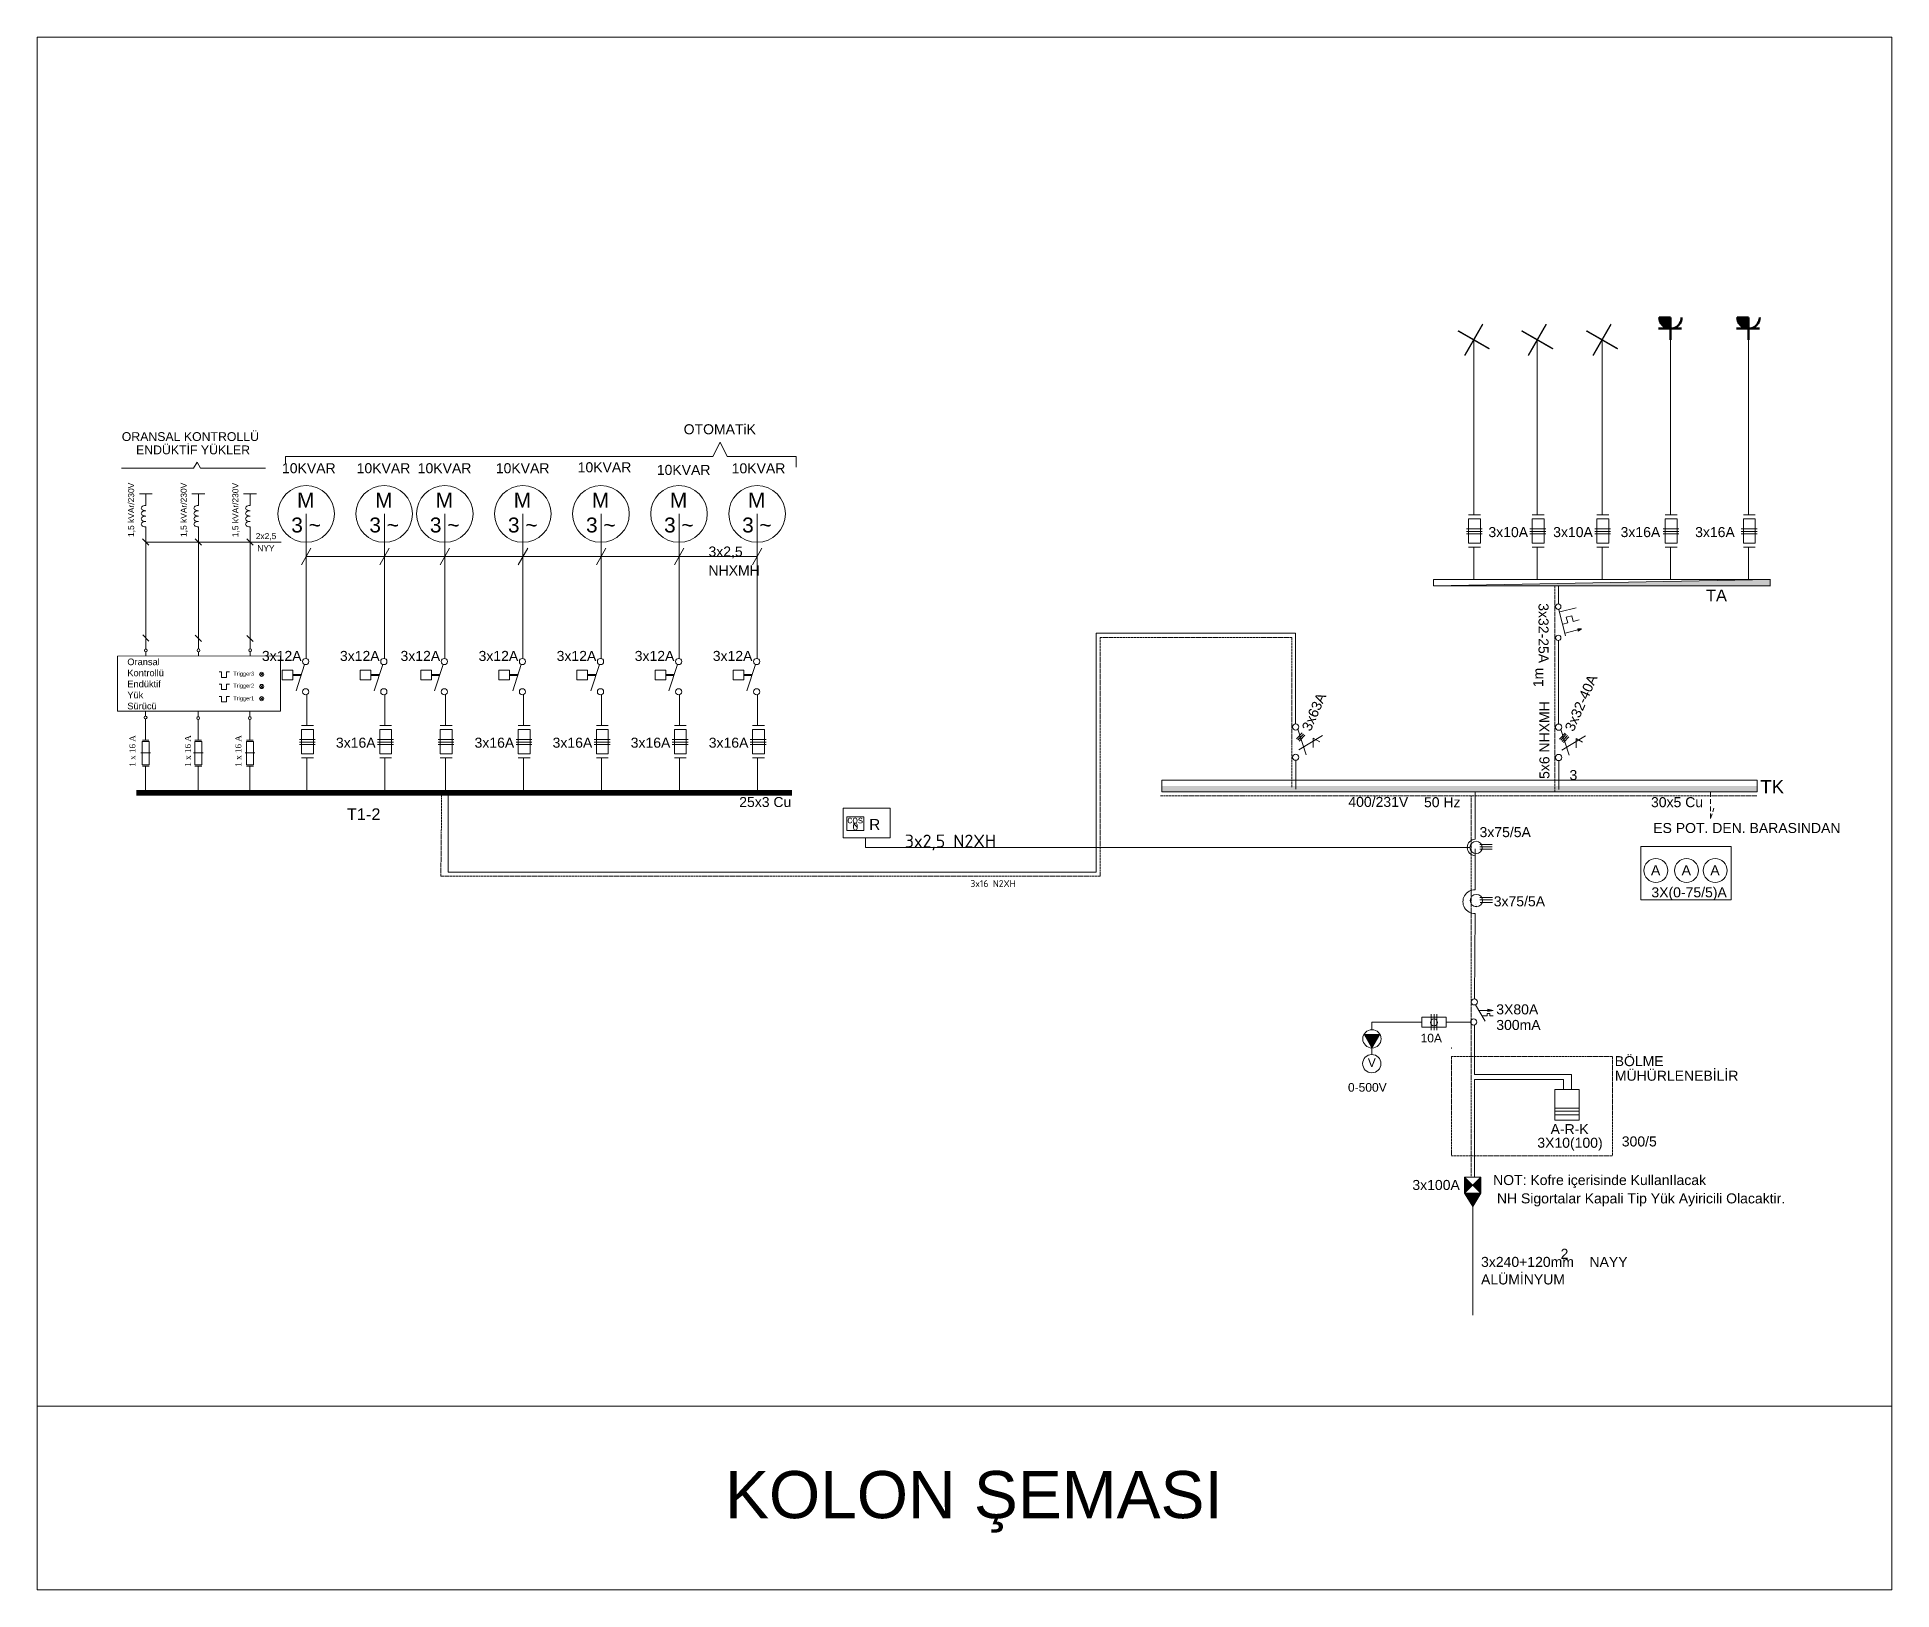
# Model space of a CAD drawing. Header units: millimetres. Extents: x -25043 to 36072, y 3768 to 12000.
# Drawn here: x 16402 to 26237, y 3768 to 12000 of the extents above; entities that cross this region are included whole.
import ezdxf
from ezdxf.enums import TextEntityAlignment as Align

# ---------------------------------------------------------------- set-up
doc = ezdxf.new("R2010")
doc.units = ezdxf.units.MM
for name, pattern in [('ACAD_ISO02W100', [15, 12, -3]), ('DASHDOT', [1, 0.5, -0.25, 0, -0.25]), ('DASHED', [19.05, 12.7, -6.35]), ('DASHEDX2', [38.1, 25.4, -12.7])]:
    doc.linetypes.add(name, pattern=pattern)
for name, color, linetype in [('00-KESITYAZI', 7, 'Continuous'), ('AKSESUAR', 7, 'Continuous'), ('AnaHat', 11, 'Continuous'), ('DUZ', 1, 'Continuous'), ('Elektrik T.', 4, 'Continuous'), ('MÝM', 5, 'Continuous'), ('NO3', 3, 'Continuous'), ('PANO', 12, 'Continuous'), ('TopraklamaY.', 3, 'ACAD_ISO02W100'), ('YAZÝ', 7, 'Continuous'), ('ZA', 4, 'DASHEDX2')]:
    doc.layers.add(name, color=color, linetype=linetype)
for name, color, linetype, lineweight in [('EHAT-AYDINLATMA', 1, 'Continuous', 50), ('EHAT-DATA', 120, 'DASHED', 20), ('EHAT-GÜÇ', 140, 'Continuous', 50), ('ELK', 1, 'Continuous', 50), ('ELK035 KESIK', 3, 'ACAD_ISO02W100', 30), ('elk050', 1, 'Continuous', 50), ('GİZLİ IŞIK', 4, 'Continuous', 80), ('I-WALL', 2, 'Continuous', 13), ('OK', 51, 'Continuous', 20), ('Olcu', 7, 'Continuous', 5), ('PRİZ-1', 4, 'Continuous', 50), ('ZİL', 53, 'DASHDOT', 20)]:
    doc.layers.add(name, color=color, linetype=linetype, lineweight=lineweight)
doc.styles.add('CM-TBLK-STY1', font='isocpeur.ttf')
doc.styles.get("Standard").update_dxf_attribs({"font": 'arial.ttf'})
doc.styles.add('style1', font='arial.ttf')
doc.styles.add('TXTX', font='arial.ttf')

msp = doc.modelspace()

# ---------------------------------------------------------------- texts
at = {"lineweight": 0}
msp.add_text('2', height=53.1, dxfattribs=at).set_placement((24480.3, 5523.4, 1322.6))
at = {"linetype": 'Continuous', "lineweight": 0, "char_height": 79.17, "attachment_point": 1}
for insert in [(17749.7, 9585.4, 2645.3), (18163.7, 9585.4, 2645.3), (18484.7, 9585.4, 2645.3), (18898.6, 9585.4, 2645.3), (19312.6, 9585.4, 2645.3), (19726.5, 9585.4, 2645.3), (20140.5, 9585.4, 2645.3)]:
    msp.add_mtext_dynamic_manual_height_columns(' M \\P3 ~', width=258.244, gutter_width=22, heights=[0], dxfattribs=dict(at, insert=insert))
at = {"lineweight": 0, "attachment_point": 1}
for s, width, gutter_width, insert, char_height in [('TA', 340.289, 77.7, (25251.2, 9071.6, 1322.6), 62.12), ('T1-2', 340.289, 77.7, (18044.4, 7911.5, 1322.6), 62.12), ('KOLON ŞEMASI', 11069.561, 12.5, (20049.6, 4398.4), 250)]:
    msp.add_mtext_dynamic_manual_height_columns(s, width=width, gutter_width=gutter_width, heights=[0], dxfattribs=dict(at, insert=insert, char_height=char_height))
at = {"color": 1, "linetype": 'ByBlock', "lineweight": 0, "char_height": 31.942, "width": 372.952, "attachment_point": 3, "rotation": 90}
for insert in [(16891.3, 8299.8, 2645.3), (17185.7, 8299.8, 2645.3), (17452.7, 8299.8, 2645.3)]:
    msp.add_mtext('{\\fTimes New Roman|b0|i0|c162|p18;1 x 16 A}', dxfattribs=dict(at, insert=insert))
at = {"layer": '00-KESITYAZI', "lineweight": 0, "style": 'CM-TBLK-STY1'}
for s, height, p in [('3x2,5 N2XH ', 68.251, (21003.1, 7704.4)), ('3x16 N2XH ', 36.6, (21350.8, 7494.5, 1322.6))]:
    msp.add_text(s, height=height, dxfattribs=at).set_placement(p)
at = {"layer": 'AKSESUAR', "lineweight": 0, "style": 'style1'}
for s, height, p in [('ORANSAL KONTROLLÜ', 46.627, (16851, 9859.3, 2645.3)), ('ENDÜKTİF YÜKLER', 46.627, (16926.7, 9788.8, 2645.3)), ('2x2,5', 31.94, (17561.4, 9339, 2645.3)), ('NYY', 31.94, (17569.4, 9275.1, 2645.3))]:
    msp.add_text(s, height=height, dxfattribs=at).set_placement(p)
for p in [(16916.6, 9350.2, 2645.3), (17195.5, 9350.2, 2645.3), (17469.4, 9349.2, 2645.3)]:
    msp.add_text('1,5 kVAr/230V', height=31.942, rotation=90, dxfattribs=at).set_placement(p)
at = {"layer": 'AnaHat', "lineweight": 0, "insert": (25539.3, 8061.7), "char_height": 70.49, "attachment_point": 1}
msp.add_mtext_dynamic_manual_height_columns('TK', width=124.697, gutter_width=62.9, heights=[0], dxfattribs=at)
at = {"layer": 'YAZÝ', "linetype": 'ByBlock', "lineweight": 0}
for s, height, p in [('OTOMATiK', 53.08, (19830.5, 9894.9, 2645.3)), ('10KVAR', 53.08, (17700.6, 9688.4, 2645.3)), ('10KVAR', 53.08, (18096.4, 9688.4, 2645.3)), ('10KVAR', 53.08, (18420.3, 9688.4, 2645.3)), ('10KVAR', 53.08, (18834.3, 9688.4, 2645.3)), ('10KVAR', 53.08, (19268.4, 9693.4, 2645.3)), ('10KVAR', 53.08, (20085.1, 9687.8, 2645.3)), ('10KVAR', 53.08, (19688, 9679.4, 2645.3)), ('3x10A', 53.08, (24097.5, 9349.7, 1322.6)), ('3x10A', 53.08, (24440.9, 9349.7, 1322.6)), ('3x16A', 53.08, (24798.4, 9349.7, 1322.6)), ('3x16A', 53.08, (25193.7, 9349.7, 1322.6)), ('3x2,5', 53.08, (19962, 9246.7, 2645.3)), ('NHXMH', 53.08, (19962, 9146.1, 2645.3)), ('3x12A', 53.08, (17594, 8693.3, 2645.3)), ('3x12A', 53.08, (18007.9, 8693.3, 2645.3)), ('3x12A', 53.08, (18329, 8693.3, 2645.3)), ('3x12A', 53.08, (18742.9, 8693.3, 2645.3)), ('3x12A', 53.08, (19156.8, 8693.3, 2645.3)), ('3x12A', 53.08, (19570.8, 8693.3, 2645.3)), ('3x12A', 53.08, (19984.7, 8693.3, 2645.3)), ('3x16A', 53.08, (17986.6, 8233.2, 2645.3)), ('3x16A', 53.08, (18721.6, 8233.2, 2645.3)), ('3x16A', 53.08, (19135.5, 8233.2, 2645.3)), ('3x16A', 53.08, (19549.5, 8233.2, 2645.3)), ('3x16A', 53.08, (19963.4, 8233.2, 2645.3)), ('3', 53.1, (24527.5, 8061.7)), ('25x3 Cu', 53.08, (20125, 7918.7, 2645.3)), ('400/231V', 53.08, (23354.8, 7919.3)), ('50 Hz', 53.08, (23755.9, 7917.8)), ('30x5 Cu', 53.08, (24959.6, 7917.9)), ('3x75/5A', 53.08, (24050.5, 7759.1, 661.3)), ('ES POT. DEN. BARASINDAN', 53.084, (24971.3, 7781)), ('A', 53.1, (24959.4, 7557.1, 1322.6)), ('A', 53.1, (25121.9, 7557.1, 1322.6)), ('A', 53.1, (25274.1, 7557.1, 1322.6)), ('3X(0-75/5)A', 53.084, (24961.7, 7439.8, 1322.6)), ('3x75/5A', 53.08, (24125.7, 7392.2, 661.3)), ('3X80A', 53.08, (24139.2, 6819.4)), ('300mA', 53.08, (24139.2, 6736.8)), ('BÖLME', 53.08, (24767.1, 6545, 661.3)), ('MÜHÜRLENEBİLİR', 53.084, (24768, 6467.7, 661.3)), ('A-R-K', 53.08, (24427.2, 6184.6)), ('3X10(100)', 53.08, (24356.9, 6112.3)), ('300/5', 53.08, (24804.7, 6119.3)), ('3x240+120mm    NAYY', 53.084, (24058.4, 5480.6)), ('ALÜMİNYUM', 53.08, (24058.4, 5387.7))]:
    msp.add_text(s, height=height, dxfattribs=at).set_placement(p)
at = {"layer": 'YAZÝ', "lineweight": 0}
for s, rotation, p in [('3x32-25A', 270, (24363.1, 8999.1, 1732.4)), ('1m', 90, (24387.9, 8553.8, -661.3)), ('3x32-40A', 66.24099, (24548.7, 8315)), ('3x63A', 66.24099, (23154.3, 8316.4)), ('5x6 NHXMH', 90, (24421, 8067.5, -661.3))]:
    msp.add_text(s, height=53.08, rotation=rotation, dxfattribs=at).set_placement(p)
for s, height, p in [('3x100A', 53.08, (23694.3, 5888.5, 661.3)), ('NOT: Kofre içerisinde KullanIlacak', 53.084, (24122.3, 5914.6, 661.3)), ('NH Sigortalar Kapali Tip Yük Ayiricili Olacaktir.', 53.084, (24142.4, 5817.3, 661.3))]:
    msp.add_text(s, height=height, dxfattribs=at).set_placement(p)
at = {"layer": 'YAZÝ', "linetype": 'ByBlock', "lineweight": 0, "attachment_point": 7}
for s, width, insert, char_height in [('{\\fArial|b0|i0|c162|p34;Oransal Kontrollü \\PEndüktif Yük Sürücü}', 107.1, (16880.5, 8436, 2645.3), 35.134), ('{\\fArial|b0|i0|c162|p34;Trigger3}', 26.458, (17442.4, 8608.4, 2645.3), 21.266), ('{\\fArial|b0|i0|c162|p34;Trigger2}', 26.458, (17442.5, 8545.2, 2645.3), 21.266), ('{\\fArial|b0|i0|c162|p34;Trigger1}', 26.458, (17442.5, 8478.1, 2645.3), 21.266)]:
    msp.add_mtext_dynamic_manual_height_columns(s, width=width, gutter_width=28.4, heights=[0], dxfattribs=dict(at, insert=insert, char_height=char_height))
at = {"layer": 'ZİL', "linetype": 'ByBlock', "lineweight": 0, "style": 'TXTX'}
for s, height, p in [('cos', 38.39, (20739.6, 7851, 1322.6)), ('0', 38.4, (20740.9, 7814.5, 1322.6))]:
    msp.add_text(s, height=height, dxfattribs=at).set_placement(p, align=Align.MIDDLE)
for s, height, p in [('R ', 57.59, (20814.4, 7797.7, 1322.6)), ('10A', 45.59, (23737.8, 6671.1)), ('V', 45.6, (23457.8, 6541.1)), ('0-500V', 45.59, (23352.7, 6409.7))]:
    msp.add_text(s, height=height, dxfattribs=at).set_placement(p)

# ---------------------------------------------------------------- blocks, each defined once
blk = doc.blocks.new('ETANŞ PRİZ')
at = {"layer": 'PRİZ-1'}
blk.add_hatch(color=256, dxfattribs=at).paths.add_polyline_path([(-12, -24), (0, -24), (0, -12, 0.414214)])
for p, q in [((0, -24), (0, 0)), ((11.8, -12), (-12.8, -12)), ((0, -12), (11.8, -12)), ((-12, -24), (0, -24))]:
    blk.add_line(p, q, dxfattribs=at)
blk.add_arc((0, -24), 12, 0, 180, dxfattribs=at)
at = {"layer": 'EHAT-DATA', "flags": 3}
blk.add_attdef('ETANŞ-PRİZ', (24.8, -22.4), '', height=10, dxfattribs=at)
blk = doc.blocks.new('J_ARMATUR')
at = {"layer": 'ELK', "const_width": 1}
for points in [[(9, -9), (-9, 9)], [(-9, -9), (9, 9)]]:
    blk.add_lwpolyline(points, dxfattribs=at)

# ---------------------------------------------------------------- hatches: boundary and pattern name
at = {"lineweight": 0, "true_color": 0xf1eb1f}
h = msp.add_hatch(color=2, dxfattribs=at)
h.dxf.hatch_style = 1
h.paths.add_polyline_path([(25591.9, 9125.7), (23806.8, 9090.5), (25591.9, 9090.5)])
at = {"layer": 'AnaHat', "lineweight": 0}
h = msp.add_hatch(color=256, dxfattribs=at)
h.dxf.hatch_style = 1
h.paths.add_polyline_path([(25523.1, 7998.4), (25523.1, 8030.1), (22365.2, 8030.1), (22365.2, 7998.4)])
at = {"layer": 'Olcu', "lineweight": 0}
h = msp.add_hatch(color=1, dxfattribs=at)
h.paths.add_polyline_path([(24014, 5914.4), (24056.6, 5957.1), (24056.6, 5871.8)])
h.paths.add_polyline_path([(23971.3, 5957.1), (24014, 5914.4), (23971.3, 5871.8)])
msp.add_hatch(color=1, dxfattribs=at).paths.add_polyline_path([(23971.3, 5871.8), (24056.6, 5871.8), (24014, 5800.7)])
at = {"layer": 'PANO', "lineweight": 0}
h = msp.add_hatch(color=256, dxfattribs=at)
h.paths.add_polyline_path([(24572.2, 8857.9), (24573.7, 8851.7), (24590.6, 8862.6)])
h.paths.add_polyline_path([(24590.6, 8862.6), (24570.8, 8864), (24572.2, 8857.9)])
at = {"layer": 'ZİL', "linetype": 'ByBlock', "lineweight": 0}
msp.add_hatch(color=256, dxfattribs=at).paths.add_polyline_path([(23479.5, 6642), (23438.5, 6712.9), (23520.4, 6712.9)])

# ---------------------------------------------------------------- linework, layer by layer
at = {"color": 0, "linetype": 'Continuous', "lineweight": 0}
for p, q in [((18255.6, 9777.3, 2645.3), (17718.6, 9777.3, 2645.3)), ((17718.6, 9777.3, 2645.3), (17718.6, 9737.2, 2645.3))]:
    msp.add_line(p, q, dxfattribs=at)
at = {"linetype": 'ByBlock', "lineweight": 0}
msp.add_line((20427.5, 9777.3, 2645.3), (20427.5, 9720.4, 2645.3), dxfattribs=at)
at = {"color": 3, "lineweight": 0}
for p, q in [((17012.9, 9578.9, 2645.3), (16944.1, 9578.9, 2645.3)), ((16978.5, 9518.1, 2645.3), (16978.5, 9578.9, 2645.3)), ((17291.9, 9578.9, 2645.3), (17223, 9578.9, 2645.3)), ((17257.5, 9518.1, 2645.3), (17257.5, 9578.9, 2645.3)), ((17565.8, 9578.9, 2645.3), (17497, 9578.9, 2645.3)), ((17531.4, 9518.1, 2645.3), (17531.4, 9578.9, 2645.3)), ((16978.5, 9365.4, 2645.3), (16978.5, 9404.2, 2645.3)), ((23806.8, 9125.7, 1322.6), (23806.8, 9090.5, 1322.6)), ((23806.8, 9090.5, 1322.6), (25591.9, 9125.7, 1322.6)), ((23076, 8013.6), (23076, 8162.8)), ((24470.5, 8012.2), (24470.5, 8161.4)), ((24026.9, 7752.2, 661.3), (24026.9, 7748, 661.3)), ((24026.9, 7752.2, 661.3), (24026.9, 7748, 661.3)), ((24026.9, 7672.1, 661.3), (24026.9, 7672.2, 661.3)), ((24026.9, 7672.1, 661.3), (24026.9, 7672.2, 661.3)), ((24026.9, 7404, 661.3), (24026.9, 7404.2, 661.3)), ((24026.9, 7404, 661.3), (24026.9, 7404.2, 661.3))]:
    msp.add_line(p, q, dxfattribs=at)
at = {"color": 7, "lineweight": 0}
for p, q in [((24055.5, 9468.2, 1322.6), (23992.5, 9468.2, 1322.6)), ((24055.5, 9468.2, 1322.6), (23992.5, 9468.2, 1322.6)), ((24055.5, 9446.3, 1322.6), (23992.5, 9446.3, 1322.6)), ((24055.5, 9446.3, 1322.6), (23992.5, 9446.3, 1322.6)), ((23992.5, 9446.3, 1322.6), (23992.5, 9317.9, 1322.6)), ((23992.5, 9446.3, 1322.6), (23992.5, 9317.9, 1322.6)), ((24055.5, 9317.9, 1322.6), (24055.5, 9446.3, 1322.6)), ((24055.5, 9317.9, 1322.6), (24055.5, 9446.3, 1322.6)), ((24392.5, 9468.2, 1322.6), (24329.4, 9468.2, 1322.6)), ((24392.5, 9468.2, 1322.6), (24329.4, 9468.2, 1322.6)), ((24392.5, 9446.3, 1322.6), (24329.4, 9446.3, 1322.6)), ((24392.5, 9446.3, 1322.6), (24329.4, 9446.3, 1322.6)), ((24329.4, 9446.3, 1322.6), (24329.4, 9317.9, 1322.6)), ((24329.4, 9446.3, 1322.6), (24329.4, 9317.9, 1322.6)), ((24392.5, 9317.9, 1322.6), (24392.5, 9446.3, 1322.6)), ((24392.5, 9317.9, 1322.6), (24392.5, 9446.3, 1322.6)), ((24735.8, 9468.2, 1322.6), (24672.8, 9468.2, 1322.6)), ((24735.8, 9468.2, 1322.6), (24672.8, 9468.2, 1322.6)), ((24735.8, 9446.3, 1322.6), (24672.8, 9446.3, 1322.6)), ((24735.8, 9446.3, 1322.6), (24672.8, 9446.3, 1322.6)), ((24672.8, 9446.3, 1322.6), (24672.8, 9317.9, 1322.6)), ((24672.8, 9446.3, 1322.6), (24672.8, 9317.9, 1322.6)), ((24735.8, 9317.9, 1322.6), (24735.8, 9446.3, 1322.6)), ((24735.8, 9317.9, 1322.6), (24735.8, 9446.3, 1322.6)), ((25098.5, 9468.2, 1322.6), (25035.5, 9468.2, 1322.6)), ((25098.5, 9468.2, 1322.6), (25035.5, 9468.2, 1322.6)), ((25098.5, 9446.3, 1322.6), (25035.5, 9446.3, 1322.6)), ((25098.5, 9446.3, 1322.6), (25035.5, 9446.3, 1322.6)), ((25035.5, 9446.3, 1322.6), (25035.5, 9317.9, 1322.6)), ((25035.5, 9446.3, 1322.6), (25035.5, 9317.9, 1322.6)), ((25098.5, 9317.9, 1322.6), (25098.5, 9446.3, 1322.6)), ((25098.5, 9317.9, 1322.6), (25098.5, 9446.3, 1322.6)), ((25512.4, 9468.2, 1322.6), (25449.4, 9468.2, 1322.6)), ((25512.4, 9468.2, 1322.6), (25449.4, 9468.2, 1322.6)), ((25449.4, 9446.3, 1322.6), (25449.4, 9317.9, 1322.6)), ((25449.4, 9446.3, 1322.6), (25449.4, 9317.9, 1322.6)), ((25512.4, 9446.3, 1322.6), (25449.4, 9446.3, 1322.6)), ((25512.4, 9446.3, 1322.6), (25449.4, 9446.3, 1322.6)), ((25512.4, 9317.9, 1322.6), (25512.4, 9446.3, 1322.6)), ((25512.4, 9317.9, 1322.6), (25512.4, 9446.3, 1322.6)), ((24064.9, 9393, 1322.6), (23981, 9393, 1322.6)), ((24064.9, 9393, 1322.6), (23981, 9393, 1322.6)), ((24064.9, 9379.9, 1322.6), (23981, 9379.9, 1322.6)), ((24064.9, 9379.9, 1322.6), (23981, 9379.9, 1322.6)), ((24064.9, 9366.8, 1322.6), (23981, 9366.8, 1322.6)), ((24064.9, 9366.8, 1322.6), (23981, 9366.8, 1322.6)), ((24401.9, 9393, 1322.6), (24317.9, 9393, 1322.6)), ((24401.9, 9393, 1322.6), (24317.9, 9393, 1322.6)), ((24401.9, 9379.9, 1322.6), (24317.9, 9379.9, 1322.6)), ((24401.9, 9379.9, 1322.6), (24317.9, 9379.9, 1322.6)), ((24401.9, 9366.8, 1322.6), (24317.9, 9366.8, 1322.6)), ((24401.9, 9366.8, 1322.6), (24317.9, 9366.8, 1322.6)), ((24745.2, 9393, 1322.6), (24661.3, 9393, 1322.6)), ((24745.2, 9393, 1322.6), (24661.3, 9393, 1322.6)), ((24745.2, 9379.9, 1322.6), (24661.3, 9379.9, 1322.6)), ((24745.2, 9379.9, 1322.6), (24661.3, 9379.9, 1322.6)), ((24745.2, 9366.8, 1322.6), (24661.3, 9366.8, 1322.6)), ((24745.2, 9366.8, 1322.6), (24661.3, 9366.8, 1322.6)), ((25107.9, 9393, 1322.6), (25024, 9393, 1322.6)), ((25107.9, 9393, 1322.6), (25024, 9393, 1322.6)), ((25107.9, 9379.9, 1322.6), (25024, 9379.9, 1322.6)), ((25107.9, 9379.9, 1322.6), (25024, 9379.9, 1322.6)), ((25107.9, 9366.8, 1322.6), (25024, 9366.8, 1322.6)), ((25107.9, 9366.8, 1322.6), (25024, 9366.8, 1322.6)), ((25521.8, 9393, 1322.6), (25437.9, 9393, 1322.6)), ((25521.8, 9393, 1322.6), (25437.9, 9393, 1322.6)), ((25521.8, 9379.9, 1322.6), (25437.9, 9379.9, 1322.6)), ((25521.8, 9379.9, 1322.6), (25437.9, 9379.9, 1322.6)), ((25521.8, 9366.8, 1322.6), (25437.9, 9366.8, 1322.6)), ((25521.8, 9366.8, 1322.6), (25437.9, 9366.8, 1322.6)), ((23992.5, 9317.9, 1322.6), (24055.5, 9317.9, 1322.6)), ((23992.5, 9317.9, 1322.6), (24055.5, 9317.9, 1322.6)), ((23992.5, 9296, 1322.6), (24055.5, 9296, 1322.6)), ((23992.5, 9296, 1322.6), (24055.5, 9296, 1322.6)), ((24329.4, 9317.9, 1322.6), (24392.5, 9317.9, 1322.6)), ((24329.4, 9317.9, 1322.6), (24392.5, 9317.9, 1322.6)), ((24329.4, 9296, 1322.6), (24392.5, 9296, 1322.6)), ((24329.4, 9296, 1322.6), (24392.5, 9296, 1322.6)), ((24672.8, 9317.9, 1322.6), (24735.8, 9317.9, 1322.6)), ((24672.8, 9317.9, 1322.6), (24735.8, 9317.9, 1322.6)), ((24672.8, 9296, 1322.6), (24735.8, 9296, 1322.6)), ((24672.8, 9296, 1322.6), (24735.8, 9296, 1322.6)), ((25035.5, 9317.9, 1322.6), (25098.5, 9317.9, 1322.6)), ((25035.5, 9317.9, 1322.6), (25098.5, 9317.9, 1322.6)), ((25035.5, 9296, 1322.6), (25098.5, 9296, 1322.6)), ((25035.5, 9296, 1322.6), (25098.5, 9296, 1322.6)), ((25449.4, 9317.9, 1322.6), (25512.4, 9317.9, 1322.6)), ((25449.4, 9317.9, 1322.6), (25512.4, 9317.9, 1322.6)), ((25449.4, 9296, 1322.6), (25512.4, 9296, 1322.6)), ((25449.4, 9296, 1322.6), (25512.4, 9296, 1322.6)), ((17820.4, 8673.9, 2645.3), (17774.8, 8534.3, 2645.3)), ((17820.4, 8673.9, 2645.3), (17774.8, 8534.3, 2645.3)), ((18234.4, 8673.9, 2645.3), (18188.8, 8534.3, 2645.3)), ((18234.4, 8673.9, 2645.3), (18188.8, 8534.3, 2645.3)), ((18555.4, 8673.9, 2645.3), (18509.8, 8534.3, 2645.3)), ((18555.4, 8673.9, 2645.3), (18509.8, 8534.3, 2645.3)), ((18969.4, 8673.9, 2645.3), (18923.8, 8534.3, 2645.3)), ((18969.4, 8673.9, 2645.3), (18923.8, 8534.3, 2645.3)), ((19383.3, 8673.9, 2645.3), (19337.7, 8534.3, 2645.3)), ((19383.3, 8673.9, 2645.3), (19337.7, 8534.3, 2645.3)), ((19797.3, 8673.9, 2645.3), (19751.7, 8534.3, 2645.3)), ((19797.3, 8673.9, 2645.3), (19751.7, 8534.3, 2645.3)), ((20211.2, 8673.9, 2645.3), (20165.6, 8534.3, 2645.3)), ((20211.2, 8673.9, 2645.3), (20165.6, 8534.3, 2645.3)), ((17758.2, 8621.8, 2645.3), (17801.7, 8621.8, 2645.3)), ((17758.2, 8621.8, 2645.3), (17801.7, 8621.8, 2645.3)), ((17758.2, 8616.2, 2645.3), (17799.8, 8616.2, 2645.3)), ((17758.2, 8616.2, 2645.3), (17799.8, 8616.2, 2645.3)), ((18172.2, 8621.8, 2645.3), (18215.7, 8621.8, 2645.3)), ((18172.2, 8621.8, 2645.3), (18215.7, 8621.8, 2645.3)), ((18172.2, 8616.2, 2645.3), (18213.8, 8616.2, 2645.3)), ((18172.2, 8616.2, 2645.3), (18213.8, 8616.2, 2645.3)), ((18493.2, 8621.8, 2645.3), (18536.7, 8621.8, 2645.3)), ((18493.2, 8621.8, 2645.3), (18536.7, 8621.8, 2645.3)), ((18493.2, 8616.2, 2645.3), (18534.8, 8616.2, 2645.3)), ((18493.2, 8616.2, 2645.3), (18534.8, 8616.2, 2645.3)), ((18907.2, 8621.8, 2645.3), (18950.6, 8621.8, 2645.3)), ((18907.2, 8621.8, 2645.3), (18950.6, 8621.8, 2645.3)), ((18907.2, 8616.2, 2645.3), (18948.8, 8616.2, 2645.3)), ((18907.2, 8616.2, 2645.3), (18948.8, 8616.2, 2645.3)), ((19321.1, 8621.8, 2645.3), (19364.6, 8621.8, 2645.3)), ((19321.1, 8621.8, 2645.3), (19364.6, 8621.8, 2645.3)), ((19321.1, 8616.2, 2645.3), (19362.7, 8616.2, 2645.3)), ((19321.1, 8616.2, 2645.3), (19362.7, 8616.2, 2645.3)), ((19735.1, 8621.8, 2645.3), (19778.5, 8621.8, 2645.3)), ((19735.1, 8621.8, 2645.3), (19778.5, 8621.8, 2645.3)), ((19735.1, 8616.2, 2645.3), (19776.6, 8616.2, 2645.3)), ((19735.1, 8616.2, 2645.3), (19776.6, 8616.2, 2645.3)), ((20149, 8621.8, 2645.3), (20192.5, 8621.8, 2645.3)), ((20149, 8621.8, 2645.3), (20192.5, 8621.8, 2645.3)), ((20149, 8616.2, 2645.3), (20190.6, 8616.2, 2645.3)), ((20149, 8616.2, 2645.3), (20190.6, 8616.2, 2645.3)), ((17877, 8276.5, 2645.3), (17793.1, 8276.5, 2645.3)), ((17877, 8276.5, 2645.3), (17793.1, 8276.5, 2645.3)), ((17877, 8263.4, 2645.3), (17793.1, 8263.4, 2645.3)), ((17877, 8263.4, 2645.3), (17793.1, 8263.4, 2645.3)), ((17867.6, 8351.7, 2645.3), (17804.6, 8351.7, 2645.3)), ((17867.6, 8351.7, 2645.3), (17804.6, 8351.7, 2645.3)), ((17867.6, 8329.8, 2645.3), (17804.6, 8329.8, 2645.3)), ((17867.6, 8329.8, 2645.3), (17804.6, 8329.8, 2645.3)), ((17804.6, 8329.8, 2645.3), (17804.6, 8201.4, 2645.3)), ((17804.6, 8329.8, 2645.3), (17804.6, 8201.4, 2645.3)), ((17867.6, 8201.4, 2645.3), (17867.6, 8329.8, 2645.3)), ((17867.6, 8201.4, 2645.3), (17867.6, 8329.8, 2645.3)), ((18290.9, 8276.5, 2645.3), (18207, 8276.5, 2645.3)), ((18290.9, 8276.5, 2645.3), (18207, 8276.5, 2645.3)), ((18290.9, 8263.4, 2645.3), (18207, 8263.4, 2645.3)), ((18290.9, 8263.4, 2645.3), (18207, 8263.4, 2645.3)), ((18281.5, 8351.7, 2645.3), (18218.5, 8351.7, 2645.3)), ((18281.5, 8351.7, 2645.3), (18218.5, 8351.7, 2645.3)), ((18281.5, 8329.8, 2645.3), (18218.5, 8329.8, 2645.3)), ((18281.5, 8329.8, 2645.3), (18218.5, 8329.8, 2645.3)), ((18218.5, 8329.8, 2645.3), (18218.5, 8201.4, 2645.3)), ((18218.5, 8329.8, 2645.3), (18218.5, 8201.4, 2645.3)), ((18281.5, 8201.4, 2645.3), (18281.5, 8329.8, 2645.3)), ((18281.5, 8201.4, 2645.3), (18281.5, 8329.8, 2645.3)), ((18612, 8276.5, 2645.3), (18528.1, 8276.5, 2645.3)), ((18612, 8276.5, 2645.3), (18528.1, 8276.5, 2645.3)), ((18612, 8263.4, 2645.3), (18528.1, 8263.4, 2645.3)), ((18612, 8263.4, 2645.3), (18528.1, 8263.4, 2645.3)), ((18602.6, 8351.7, 2645.3), (18539.6, 8351.7, 2645.3)), ((18602.6, 8351.7, 2645.3), (18539.6, 8351.7, 2645.3)), ((18602.6, 8329.8, 2645.3), (18539.6, 8329.8, 2645.3)), ((18602.6, 8329.8, 2645.3), (18539.6, 8329.8, 2645.3)), ((18539.6, 8329.8, 2645.3), (18539.6, 8201.4, 2645.3)), ((18539.6, 8329.8, 2645.3), (18539.6, 8201.4, 2645.3)), ((18602.6, 8201.4, 2645.3), (18602.6, 8329.8, 2645.3)), ((18602.6, 8201.4, 2645.3), (18602.6, 8329.8, 2645.3)), ((19025.9, 8276.5, 2645.3), (18942, 8276.5, 2645.3)), ((19025.9, 8276.5, 2645.3), (18942, 8276.5, 2645.3)), ((19025.9, 8263.4, 2645.3), (18942, 8263.4, 2645.3)), ((19025.9, 8263.4, 2645.3), (18942, 8263.4, 2645.3)), ((19016.5, 8351.7, 2645.3), (18953.5, 8351.7, 2645.3)), ((19016.5, 8351.7, 2645.3), (18953.5, 8351.7, 2645.3)), ((19016.5, 8329.8, 2645.3), (18953.5, 8329.8, 2645.3)), ((19016.5, 8329.8, 2645.3), (18953.5, 8329.8, 2645.3)), ((18953.5, 8329.8, 2645.3), (18953.5, 8201.4, 2645.3)), ((18953.5, 8329.8, 2645.3), (18953.5, 8201.4, 2645.3)), ((19016.5, 8201.4, 2645.3), (19016.5, 8329.8, 2645.3)), ((19016.5, 8201.4, 2645.3), (19016.5, 8329.8, 2645.3)), ((19439.9, 8276.5, 2645.3), (19356, 8276.5, 2645.3)), ((19439.9, 8276.5, 2645.3), (19356, 8276.5, 2645.3)), ((19439.9, 8263.4, 2645.3), (19356, 8263.4, 2645.3)), ((19439.9, 8263.4, 2645.3), (19356, 8263.4, 2645.3)), ((19430.5, 8351.7, 2645.3), (19367.5, 8351.7, 2645.3)), ((19430.5, 8351.7, 2645.3), (19367.5, 8351.7, 2645.3)), ((19430.5, 8329.8, 2645.3), (19367.5, 8329.8, 2645.3)), ((19430.5, 8329.8, 2645.3), (19367.5, 8329.8, 2645.3)), ((19367.5, 8329.8, 2645.3), (19367.5, 8201.4, 2645.3)), ((19367.5, 8329.8, 2645.3), (19367.5, 8201.4, 2645.3)), ((19430.5, 8201.4, 2645.3), (19430.5, 8329.8, 2645.3)), ((19430.5, 8201.4, 2645.3), (19430.5, 8329.8, 2645.3)), ((19853.8, 8276.5, 2645.3), (19769.9, 8276.5, 2645.3)), ((19853.8, 8276.5, 2645.3), (19769.9, 8276.5, 2645.3)), ((19853.8, 8263.4, 2645.3), (19769.9, 8263.4, 2645.3)), ((19853.8, 8263.4, 2645.3), (19769.9, 8263.4, 2645.3)), ((19844.4, 8351.7, 2645.3), (19781.4, 8351.7, 2645.3)), ((19844.4, 8351.7, 2645.3), (19781.4, 8351.7, 2645.3)), ((19844.4, 8329.8, 2645.3), (19781.4, 8329.8, 2645.3)), ((19844.4, 8329.8, 2645.3), (19781.4, 8329.8, 2645.3)), ((19781.4, 8329.8, 2645.3), (19781.4, 8201.4, 2645.3)), ((19781.4, 8329.8, 2645.3), (19781.4, 8201.4, 2645.3)), ((19844.4, 8201.4, 2645.3), (19844.4, 8329.8, 2645.3)), ((19844.4, 8201.4, 2645.3), (19844.4, 8329.8, 2645.3)), ((20267.8, 8276.5, 2645.3), (20183.8, 8276.5, 2645.3)), ((20267.8, 8276.5, 2645.3), (20183.8, 8276.5, 2645.3)), ((20267.8, 8263.4, 2645.3), (20183.8, 8263.4, 2645.3)), ((20267.8, 8263.4, 2645.3), (20183.8, 8263.4, 2645.3)), ((20258.3, 8351.7, 2645.3), (20195.3, 8351.7, 2645.3)), ((20258.3, 8351.7, 2645.3), (20195.3, 8351.7, 2645.3)), ((20258.3, 8329.8, 2645.3), (20195.3, 8329.8, 2645.3)), ((20258.3, 8329.8, 2645.3), (20195.3, 8329.8, 2645.3)), ((20195.3, 8329.8, 2645.3), (20195.3, 8201.4, 2645.3)), ((20195.3, 8329.8, 2645.3), (20195.3, 8201.4, 2645.3)), ((20258.3, 8201.4, 2645.3), (20258.3, 8329.8, 2645.3)), ((20258.3, 8201.4, 2645.3), (20258.3, 8329.8, 2645.3)), ((23109.3, 8311.9), (23080.5, 8280.6)), ((23109.3, 8311.9), (23080.5, 8280.6)), ((23086.8, 8331.4), (23130.3, 8195.2)), ((23116.1, 8305.7), (23087.3, 8274.4)), ((23116.1, 8305.7), (23089.6, 8276.9)), ((23123.2, 8299.1), (23094.4, 8267.9)), ((23123.2, 8299.1), (23098.1, 8271.9)), ((24503.7, 8310.5), (24475, 8279.3)), ((24503.7, 8310.5), (24475, 8279.3)), ((24481.2, 8330.1), (24524.8, 8193.9)), ((24510.5, 8304.3), (24481.7, 8273)), ((24510.5, 8304.3), (24484, 8275.5)), ((24517.6, 8297.8), (24488.8, 8266.5)), ((24517.6, 8297.8), (24492.6, 8270.6)), ((24524.7, 8291.3), (24496, 8260)), ((17877, 8250.3, 2645.3), (17793.1, 8250.3, 2645.3)), ((17877, 8250.3, 2645.3), (17793.1, 8250.3, 2645.3)), ((17804.6, 8201.4, 2645.3), (17867.6, 8201.4, 2645.3)), ((17804.6, 8201.4, 2645.3), (17867.6, 8201.4, 2645.3)), ((17804.6, 8179.5, 2645.3), (17867.6, 8179.5, 2645.3)), ((17804.6, 8179.5, 2645.3), (17867.6, 8179.5, 2645.3)), ((18290.9, 8250.3, 2645.3), (18207, 8250.3, 2645.3)), ((18290.9, 8250.3, 2645.3), (18207, 8250.3, 2645.3)), ((18218.5, 8201.4, 2645.3), (18281.5, 8201.4, 2645.3)), ((18218.5, 8201.4, 2645.3), (18281.5, 8201.4, 2645.3)), ((18218.5, 8179.5, 2645.3), (18281.5, 8179.5, 2645.3)), ((18218.5, 8179.5, 2645.3), (18281.5, 8179.5, 2645.3)), ((18612, 8250.3, 2645.3), (18528.1, 8250.3, 2645.3)), ((18612, 8250.3, 2645.3), (18528.1, 8250.3, 2645.3)), ((18539.6, 8201.4, 2645.3), (18602.6, 8201.4, 2645.3)), ((18539.6, 8201.4, 2645.3), (18602.6, 8201.4, 2645.3)), ((18539.6, 8179.5, 2645.3), (18602.6, 8179.5, 2645.3)), ((18539.6, 8179.5, 2645.3), (18602.6, 8179.5, 2645.3)), ((19025.9, 8250.3, 2645.3), (18942, 8250.3, 2645.3)), ((19025.9, 8250.3, 2645.3), (18942, 8250.3, 2645.3)), ((18953.5, 8201.4, 2645.3), (19016.5, 8201.4, 2645.3)), ((18953.5, 8201.4, 2645.3), (19016.5, 8201.4, 2645.3)), ((18953.5, 8179.5, 2645.3), (19016.5, 8179.5, 2645.3)), ((18953.5, 8179.5, 2645.3), (19016.5, 8179.5, 2645.3)), ((19439.9, 8250.3, 2645.3), (19356, 8250.3, 2645.3)), ((19439.9, 8250.3, 2645.3), (19356, 8250.3, 2645.3)), ((19367.5, 8201.4, 2645.3), (19430.5, 8201.4, 2645.3)), ((19367.5, 8201.4, 2645.3), (19430.5, 8201.4, 2645.3)), ((19367.5, 8179.5, 2645.3), (19430.5, 8179.5, 2645.3)), ((19367.5, 8179.5, 2645.3), (19430.5, 8179.5, 2645.3)), ((19853.8, 8250.3, 2645.3), (19769.9, 8250.3, 2645.3)), ((19853.8, 8250.3, 2645.3), (19769.9, 8250.3, 2645.3)), ((19781.4, 8201.4, 2645.3), (19844.4, 8201.4, 2645.3)), ((19781.4, 8201.4, 2645.3), (19844.4, 8201.4, 2645.3)), ((19781.4, 8179.5, 2645.3), (19844.4, 8179.5, 2645.3)), ((19781.4, 8179.5, 2645.3), (19844.4, 8179.5, 2645.3)), ((20267.8, 8250.3, 2645.3), (20183.8, 8250.3, 2645.3)), ((20267.8, 8250.3, 2645.3), (20183.8, 8250.3, 2645.3)), ((20195.3, 8201.4, 2645.3), (20258.3, 8201.4, 2645.3)), ((20195.3, 8201.4, 2645.3), (20258.3, 8201.4, 2645.3)), ((20195.3, 8179.5, 2645.3), (20258.3, 8179.5, 2645.3)), ((20195.3, 8179.5, 2645.3), (20258.3, 8179.5, 2645.3)), ((24051.4, 7720.5, 661.3), (24117.2, 7720.5, 661.3)), ((24051.4, 7720.5, 661.3), (24117.2, 7720.5, 661.3)), ((24051.4, 7708, 661.3), (24117.2, 7708, 661.3)), ((24052.6, 7438.8, 661.3), (24118.4, 7438.8, 661.3)), ((24052.6, 7438.8, 661.3), (24118.4, 7438.8, 661.3)), ((24052.6, 7426.3, 661.3), (24118.4, 7426.3, 661.3))]:
    msp.add_line(p, q, dxfattribs=at)
at = {"color": 4, "linetype": 'Continuous', "lineweight": 0}
for p, q in [((18243.4, 9246.7, 2645.3), (17829.4, 9246.7, 2645.3)), ((18564.4, 9246.7, 2645.3), (18243.4, 9246.7, 2645.3))]:
    msp.add_line(p, q, dxfattribs=at)
at = {"color": 1, "lineweight": 0}
for p, q in [((23971.3, 5957.1), (24056.6, 5871.8)), ((24056.6, 5957.1), (23971.3, 5871.8)), ((23971.3, 5957.1), (24056.6, 5957.1)), ((23971.3, 5871.8), (23971.3, 5957.1)), ((24056.6, 5957.1), (24056.6, 5871.8)), ((24014, 5800.7), (23971.3, 5871.8)), ((24056.6, 5871.8), (23971.3, 5871.8)), ((24056.6, 5871.8), (24014, 5800.7))]:
    msp.add_line(p, q, dxfattribs=at)
at = {"lineweight": 0}
for points in [[(16402, 12000.5), (26236.9, 12000.5), (26236.9, 4743.1), (16402, 4743.1)], [(16402, 4743.1), (26236.9, 4743.1), (26236.9, 3768.3), (16402, 3768.3)]]:
    msp.add_lwpolyline(points, close=True, dxfattribs=at)
at = {"linetype": 'ByBlock', "lineweight": 0, "elevation": 2645.3}
msp.add_lwpolyline([(16828.6, 8427.7), (17692.4, 8427.7), (17692.2, 8719.8), (16828.6, 8719.3)], close=True, dxfattribs=at)
at = {"color": 7, "lineweight": 0, "elevation": 2645.3}
for points in [[(17758.2, 8593.6), (17758.2, 8644.3), (17701.5, 8644.3), (17701.5, 8593.6)], [(17758.2, 8593.6), (17758.2, 8644.3), (17701.5, 8644.3), (17701.5, 8593.6)], [(18172.2, 8593.6), (18172.2, 8644.3), (18115.5, 8644.3), (18115.5, 8593.6)], [(18172.2, 8593.6), (18172.2, 8644.3), (18115.5, 8644.3), (18115.5, 8593.6)], [(18493.2, 8593.6), (18493.2, 8644.3), (18436.5, 8644.3), (18436.5, 8593.6)], [(18493.2, 8593.6), (18493.2, 8644.3), (18436.5, 8644.3), (18436.5, 8593.6)], [(18907.2, 8593.6), (18907.2, 8644.3), (18850.5, 8644.3), (18850.5, 8593.6)], [(18907.2, 8593.6), (18907.2, 8644.3), (18850.5, 8644.3), (18850.5, 8593.6)], [(19321.1, 8593.6), (19321.1, 8644.3), (19264.4, 8644.3), (19264.4, 8593.6)], [(19321.1, 8593.6), (19321.1, 8644.3), (19264.4, 8644.3), (19264.4, 8593.6)], [(19735.1, 8593.6), (19735.1, 8644.3), (19678.4, 8644.3), (19678.4, 8593.6)], [(19735.1, 8593.6), (19735.1, 8644.3), (19678.4, 8644.3), (19678.4, 8593.6)], [(20149, 8593.6), (20149, 8644.3), (20092.3, 8644.3), (20092.3, 8593.6)], [(20149, 8593.6), (20149, 8644.3), (20092.3, 8644.3), (20092.3, 8593.6)]]:
    msp.add_lwpolyline(points, close=True, dxfattribs=at)
at = {"linetype": 'Continuous', "lineweight": 0}
for centre in [(17828.8, 9472.5, 2645.3), (18242.7, 9472.5, 2645.3), (18563.8, 9472.5, 2645.3), (18977.7, 9472.5, 2645.3), (19391.7, 9472.5, 2645.3), (19805.6, 9472.5, 2645.3), (20219.6, 9472.5, 2645.3)]:
    msp.add_circle(centre, 150.1, dxfattribs=at)
at = {"color": 7, "lineweight": 0}
for centre in [(17826.5, 8690.1, 2645.3), (17826.5, 8690.1, 2645.3), (18240.5, 8690.1, 2645.3), (18240.5, 8690.1, 2645.3), (18561.5, 8690.1, 2645.3), (18561.5, 8690.1, 2645.3), (18975.5, 8690.1, 2645.3), (18975.5, 8690.1, 2645.3), (19389.4, 8690.1, 2645.3), (19389.4, 8690.1, 2645.3), (19803.4, 8690.1, 2645.3), (19803.4, 8690.1, 2645.3), (20217.3, 8690.1, 2645.3), (20217.3, 8690.1, 2645.3), (17826.5, 8529.5, 2645.3), (17826.5, 8529.5, 2645.3), (18240.5, 8529.5, 2645.3), (18240.5, 8529.5, 2645.3), (18561.5, 8529.5, 2645.3), (18561.5, 8529.5, 2645.3), (18975.5, 8529.5, 2645.3), (18975.5, 8529.5, 2645.3), (19389.4, 8529.5, 2645.3), (19389.4, 8529.5, 2645.3), (19803.4, 8529.5, 2645.3), (19803.4, 8529.5, 2645.3), (20217.3, 8529.5, 2645.3), (20217.3, 8529.5, 2645.3), (23075.6, 8343.3), (23075.6, 8343.3), (24470, 8342), (24470, 8342), (23075.6, 8182.7), (23075.6, 8182.7), (24470, 8181.3), (24470, 8181.3)]:
    msp.add_circle(centre, 16.4, dxfattribs=at)
for centre, start, end in [((24032.4, 7704.4), 0, 180), ((24032.4, 7704.4), 180, 0), ((24033.6, 7422.7), 0, 180), ((24033.6, 7422.7), 180, 0)]:
    msp.add_arc(centre, 32.8, start, end, dxfattribs=at)
at = {"color": 3, "lineweight": 0, "extrusion": (0, 0, -1)}
for centre in [(16978.5, 9503.8, 2645.3), (16978.5, 9475.4, 2645.3), (16978.5, 9446.9, 2645.3), (17257.5, 9503.8, 2645.3), (17257.5, 9475.4, 2645.3), (17257.5, 9446.9, 2645.3), (17531.4, 9503.8, 2645.3), (17531.4, 9475.4, 2645.3), (17531.4, 9446.9, 2645.3), (16978.5, 9418.4, 2645.3), (17257.5, 9418.4, 2645.3), (17531.4, 9418.4, 2645.3)]:
    msp.add_ellipse(centre, major_axis=(-24, 0), ratio=0.593624, start_param=4.712389, end_param=7.853982, dxfattribs=at)
at = {"layer": 'AKSESUAR', "lineweight": 0}
for p, q in [((16994.1, 9307.1, 2645.3), (16961, 9340.6, 2645.3)), ((16977.9, 9323.5, 2645.3), (17696.8, 9323.5, 2645.3)), ((17273.1, 9307.1, 2645.3), (17239.9, 9340.6, 2645.3)), ((17547, 9307.1, 2645.3), (17513.8, 9340.6, 2645.3)), ((16995.1, 8797.9, 2645.3), (16961.9, 8831.5, 2645.3)), ((17273, 8796.4, 2645.3), (17239.9, 8829.9, 2645.3)), ((17547.9, 8795.4, 2645.3), (17514.8, 8828.9, 2645.3))]:
    msp.add_line(p, q, dxfattribs=at)
for centre in [(16978.5, 8749.3, 2645.3), (17257.5, 8749.4, 2645.3), (17531.4, 8749.6, 2645.3), (16977.5, 8393.1, 2645.3), (17256.4, 8390.6, 2645.3), (17530.4, 8390.6, 2645.3)]:
    msp.add_circle(centre, 7.55, dxfattribs=at)
at = {"layer": 'AnaHat', "lineweight": 0}
msp.add_lwpolyline([(22365.2, 8061.7), (24581.8, 8061.7), (25523.1, 8061.7), (25523.1, 7998.4), (22365.2, 7998.4)], close=True, dxfattribs=at)
at = {"layer": 'DUZ', "color": 7, "lineweight": 0}
for p, q in [((24051.9, 7694.6, 661.3), (24117.2, 7694.6, 661.3)), ((24053, 7412.9, 661.3), (24118.4, 7412.9, 661.3))]:
    msp.add_line(p, q, dxfattribs=at)
at = {"layer": 'EHAT-AYDINLATMA', "lineweight": 0, "ltscale": 0.2}
for p, q in [((24537.6, 6420.1), (24537.6, 6500.6)), ((24495.1, 6419.5), (24495.1, 6473.5))]:
    msp.add_line(p, q, dxfattribs=at)
at = {"layer": 'EHAT-GÜÇ', "lineweight": 0}
msp.add_line((24026.9, 7748), (24026.9, 7998.4), dxfattribs=at)
at = {"layer": 'EHAT-GÜÇ', "lineweight": 0, "ltscale": 0.2}
for p, q in [((24026.9, 7480), (24026.9, 7696.8)), ((24026.9, 7660.7, 661.3), (24026.9, 7480, 661.3)), ((24026.9, 7660.7, 661.3), (24026.9, 7480, 661.3)), ((24026.9, 7353.4), (24023.8, 6901.8)), ((23742.9, 6778.4), (23479.5, 6778.4)), ((23479.5, 6759.8), (23479.5, 6778.4)), ((23479.5, 6759.8), (23479.5, 6737.9)), ((24004.6, 6779), (23873.3, 6779)), ((24023.8, 6763.1), (24023.8, 6500.6)), ((23478.9, 6608.2), (23478.9, 6643.5)), ((24537.6, 6500.6), (24023.8, 6500.6)), ((24023.8, 6473.5), (24023.8, 5956.1)), ((24495.1, 6473.5), (24023.8, 6473.5)), ((24014, 5800.7), (24014, 5225))]:
    msp.add_line(p, q, dxfattribs=at)
at = {"layer": 'EHAT-GÜÇ', "color": 3, "lineweight": 0}
msp.add_arc((24028.9, 7704.4), 43.7, 92.66109, 267.33891, dxfattribs=at)
at = {"layer": 'EHAT-GÜÇ', "lineweight": 0, "ltscale": 0.2}
msp.add_arc((24025.5, 7416.7), 63.3, 88.71625, 271.28375, dxfattribs=at)
at = {"layer": 'Elektrik T.', "color": 1, "lineweight": 0}
for p, q in [((23075.4, 8357.4), (23075.4, 8751.7)), ((23076, 8013.6), (23076, 8168))]:
    msp.add_line(p, q, dxfattribs=at)
msp.add_lwpolyline([(23075.4, 8751.7), (23075.4, 8839.7), (22105.7, 8839.7), (22017.7, 8839.7), (22017.7, 7573.7), (18581.5, 7573.7), (18580.9, 7991.7)], dxfattribs=at)
at = {"layer": 'ELK035 KESIK', "lineweight": 0}
for p, q in [((24449, 7998.4), (24449, 9088.3)), ((22358.9, 7978.6, 1322.6), (25523.2, 7978.6, 1322.6)), ((24006.1, 5962.4), (24006.1, 7978.6, 1322.6))]:
    msp.add_line(p, q, dxfattribs=at)
at = {"layer": 'elk050', "lineweight": 0}
for p, q in [((24019.6, 9629.6, 1322.6), (24019.6, 10395.6, 1322.6)), ((24356.6, 9629.6, 1322.6), (24356.6, 10395.6, 1322.6)), ((24700, 9629.6, 1322.6), (24700, 10395.6, 1322.6)), ((25062.6, 9629.6, 1322.6), (25062.6, 10395.6, 1322.6)), ((25476.6, 9629.6, 1322.6), (25476.6, 10395.6, 1322.6)), ((24019.6, 9468.8, 1322.6), (24019.6, 9629.6, 1322.6)), ((24019.6, 9468.8, 1322.6), (24019.6, 9629.6, 1322.6)), ((24356.6, 9468.8, 1322.6), (24356.6, 9629.6, 1322.6)), ((24356.6, 9468.8, 1322.6), (24356.6, 9629.6, 1322.6)), ((24700, 9468.8, 1322.6), (24700, 9629.6, 1322.6)), ((24700, 9468.8, 1322.6), (24700, 9629.6, 1322.6)), ((25062.6, 9468.8, 1322.6), (25062.6, 9629.6, 1322.6)), ((25062.6, 9468.8, 1322.6), (25062.6, 9629.6, 1322.6)), ((25476.6, 9468.8, 1322.6), (25476.6, 9629.6, 1322.6)), ((25476.6, 9468.8, 1322.6), (25476.6, 9629.6, 1322.6)), ((17829.4, 8706.5, 2645.3), (17829.4, 9472.5, 2645.3)), ((18243.4, 8706.5, 2645.3), (18243.4, 9472.5, 2645.3)), ((18564.4, 8706.5, 2645.3), (18564.4, 9472.5, 2645.3)), ((18978.3, 8706.5, 2645.3), (18978.3, 9472.5, 2645.3)), ((19392.3, 8706.5, 2645.3), (19392.3, 9472.5, 2645.3)), ((19806.2, 8706.5, 2645.3), (19806.2, 9472.5, 2645.3)), ((20220.2, 8706.5, 2645.3), (20220.2, 9472.5, 2645.3)), ((16978.5, 9404.2, 2645.3), (16978.5, 8756.8, 2645.3)), ((17257.5, 9404.2, 2645.3), (17257.5, 8757.1, 2645.3)), ((17531.4, 9404.2, 2645.3), (17531.4, 8757.1, 2645.3)), ((24019.6, 9125.7, 1322.6), (24019.6, 9296, 1322.6)), ((24019.6, 9125.7, 1322.6), (24019.6, 9296, 1322.6)), ((24356.6, 9125.7, 1322.6), (24356.6, 9296, 1322.6)), ((24356.6, 9125.7, 1322.6), (24356.6, 9296, 1322.6)), ((24700, 9125.7, 1322.6), (24700, 9296, 1322.6)), ((24700, 9125.7, 1322.6), (24700, 9296, 1322.6)), ((25062.6, 9125.7, 1322.6), (25062.6, 9296, 1322.6)), ((25062.6, 9125.7, 1322.6), (25062.6, 9296, 1322.6)), ((25476.6, 9125.7, 1322.6), (25476.6, 9296, 1322.6)), ((25476.6, 9125.7, 1322.6), (25476.6, 9296, 1322.6)), ((24469.9, 8995), (24469.9, 9088.3)), ((24469.9, 8356), (24469.9, 8801.6)), ((16978.5, 8719.4, 2645.3), (16978.5, 8741.7, 2645.3)), ((17257.5, 8719.6, 2645.3), (17257.5, 8741.9, 2645.3)), ((17531.4, 8719.7, 2645.3), (17531.4, 8742, 2645.3)), ((17831.7, 8352.4, 2645.3), (17831.7, 8513.1, 2645.3)), ((17831.7, 8352.4, 2645.3), (17831.7, 8513.1, 2645.3)), ((18245.7, 8352.4, 2645.3), (18245.7, 8513.1, 2645.3)), ((18245.7, 8352.4, 2645.3), (18245.7, 8513.1, 2645.3)), ((18566.7, 8352.4, 2645.3), (18566.7, 8513.1, 2645.3)), ((18566.7, 8352.4, 2645.3), (18566.7, 8513.1, 2645.3)), ((18980.7, 8352.4, 2645.3), (18980.7, 8513.1, 2645.3)), ((18980.7, 8352.4, 2645.3), (18980.7, 8513.1, 2645.3)), ((19394.6, 8352.4, 2645.3), (19394.6, 8513.1, 2645.3)), ((19394.6, 8352.4, 2645.3), (19394.6, 8513.1, 2645.3)), ((19808.5, 8352.4, 2645.3), (19808.5, 8513.1, 2645.3)), ((19808.5, 8352.4, 2645.3), (19808.5, 8513.1, 2645.3)), ((20222.5, 8352.4, 2645.3), (20222.5, 8513.1, 2645.3)), ((20222.5, 8352.4, 2645.3), (20222.5, 8513.1, 2645.3)), ((16977.5, 8400.6, 2645.3), (16977.5, 8427.4, 2645.3)), ((16977.5, 8275.9, 2645.3), (16977.5, 8385.5, 2645.3)), ((17256.4, 8398.2, 2645.3), (17256.4, 8424.9, 2645.3)), ((17256.4, 8273.4, 2645.3), (17256.4, 8383, 2645.3)), ((17530.4, 8398.2, 2645.3), (17530.4, 8424.9, 2645.3)), ((17530.4, 8273.4, 2645.3), (17530.4, 8383, 2645.3)), ((17831.7, 8009.3, 2645.3), (17831.7, 8179.5, 2645.3)), ((17831.7, 8009.3, 2645.3), (17831.7, 8179.5, 2645.3)), ((18245.7, 8009.3, 2645.3), (18245.7, 8179.5, 2645.3)), ((18245.7, 8009.3, 2645.3), (18245.7, 8179.5, 2645.3)), ((18566.7, 8009.3, 2645.3), (18566.7, 8179.5, 2645.3)), ((18566.7, 8009.3, 2645.3), (18566.7, 8179.5, 2645.3)), ((18980.7, 8009.3, 2645.3), (18980.7, 8179.5, 2645.3)), ((18980.7, 8009.3, 2645.3), (18980.7, 8179.5, 2645.3)), ((19394.6, 8009.3, 2645.3), (19394.6, 8179.5, 2645.3)), ((19394.6, 8009.3, 2645.3), (19394.6, 8179.5, 2645.3)), ((19808.5, 8009.3, 2645.3), (19808.5, 8179.5, 2645.3)), ((19808.5, 8009.3, 2645.3), (19808.5, 8179.5, 2645.3)), ((20222.5, 8009.3, 2645.3), (20222.5, 8179.5, 2645.3)), ((20222.5, 8009.3, 2645.3), (20222.5, 8179.5, 2645.3)), ((24470.5, 8012.2), (24470.5, 8166.6)), ((16977.3, 8006.6, 2645.3), (16977.3, 8135.3, 2645.3)), ((17256.2, 8006.6, 2645.3), (17256.2, 8135.3, 2645.3)), ((17530.1, 8006.6, 2645.3), (17530.1, 8135.3, 2645.3))]:
    msp.add_line(p, q, dxfattribs=at)
at = {"layer": 'GİZLİ IŞIK', "lineweight": 0, "const_width": 30.3, "elevation": 1322.6}
msp.add_lwpolyline([(16928.1, 7993.7), (20404.9, 7993.7)], dxfattribs=at)
at = {"layer": 'I-WALL', "lineweight": 0}
msp.add_line((20795.2, 7754.8, 1322.6), (20795.2, 7704.4, 1322.6), dxfattribs=at)
at = {"layer": 'I-WALL', "lineweight": 0, "elevation": 2645.3}
msp.add_lwpolyline([(24906.4, 7708.9), (25384.2, 7708.9), (25384.2, 7427.2), (24906.4, 7427.2)], close=True, dxfattribs=at)
at = {"layer": 'MÝM', "color": 4, "lineweight": 0}
for p, q in [((17804.5, 9202.4, 2645.3), (17854.3, 9290.9, 2645.3)), ((18218.5, 9202.4, 2645.3), (18268.3, 9290.9, 2645.3)), ((18539.5, 9202.4, 2645.3), (18589.3, 9290.9, 2645.3)), ((18953.4, 9202.4, 2645.3), (19003.2, 9290.9, 2645.3)), ((19367.4, 9202.4, 2645.3), (19417.2, 9290.9, 2645.3)), ((19781.3, 9202.4, 2645.3), (19831.1, 9290.9, 2645.3)), ((20195.3, 9202.4, 2645.3), (20245.1, 9290.9, 2645.3))]:
    msp.add_line(p, q, dxfattribs=at)
at = {"layer": 'MÝM', "color": 4, "linetype": 'ByBlock', "lineweight": 0}
msp.add_line((20220.2, 9246.7, 2645.3), (18564.4, 9246.7, 2645.3), dxfattribs=at)
at = {"layer": 'NO3', "color": 3, "lineweight": 0}
msp.add_line((25593.1, 9125.7, 1322.6), (23806.8, 9125.7, 1322.6), dxfattribs=at)
at = {"layer": 'NO3', "lineweight": 0}
for p, q in [((23806.8, 9090.5, 1322.6), (25593.1, 9090.5, 1322.6)), ((25591.9, 9125.7, 1322.6), (25591.9, 9090.5, 1322.6))]:
    msp.add_line(p, q, dxfattribs=at)
at = {"layer": 'PANO', "lineweight": 0}
for p, q in [((24471.4, 8964.2, 1322.6), (24505.9, 8826.4, 1322.6)), ((24474.9, 8953.2, 1322.6), (24475.6, 8953.4, 1322.6)), ((24475.6, 8953.4, 1322.6), (24562.4, 8975.6, 1322.6)), ((24491.6, 8888.9, 1322.6), (24517.7, 8895.6, 1322.6)), ((24503.8, 8840.4, 1322.6), (24590.6, 8862.6, 1322.6)), ((24510.2, 8924.9, 1322.6), (24539.5, 8932.5, 1322.6)), ((24510.2, 8924.9, 1322.6), (24517.7, 8895.6, 1322.6)), ((24539.5, 8932.5, 1322.6), (24547.1, 8903.1, 1322.6)), ((24547.1, 8903.1, 1322.6), (24578.4, 8911.1, 1322.6)), ((24570.8, 8864, 1322.6), (24573.7, 8851.7, 1322.6)), ((24590.6, 8862.6, 1322.6), (24570.8, 8864, 1322.6)), ((24573.7, 8851.7, 1322.6), (24590.6, 8862.6, 1322.6))]:
    msp.add_line(p, q, dxfattribs=at)
for centre in [(24467.9, 8980.9, 1322.6), (24467.9, 8815.7, 1322.6)]:
    msp.add_circle(centre, 14.3, dxfattribs=at)
at = {"layer": 'TopraklamaY.', "lineweight": 0}
msp.add_line((23054.5, 8023.4), (23054.5, 8730.2), dxfattribs=at)
msp.add_lwpolyline([(23054.5, 8730.2), (23054.5, 8818.2), (22038.7, 8818.2), (22038.7, 8818.2), (22038.7, 7573.7), (22038.7, 7552.8), (18542.9, 7552.8), (18542.9, 7552.8), (18547.3, 7993.7)], dxfattribs=at)
at = {"layer": 'YAZÝ', "linetype": 'ByBlock', "lineweight": 0}
for p, q in [((20023.7, 9853.1, 2645.3), (19985.8, 9777.3, 2645.3)), ((20061.6, 9777.3, 2645.3), (20023.7, 9853.1, 2645.3)), ((19985.8, 9777.3, 2645.3), (18255.6, 9777.3, 2645.3)), ((20427.5, 9777.3, 2645.3), (20061.6, 9777.3, 2645.3)), ((16849.5, 9714.5, 2645.3), (17231.7, 9714.5, 2645.3)), ((17269.1, 9714.5, 2645.3), (17613.8, 9714.5, 2645.3)), ((17367, 8634.6, 2645.3), (17380.4, 8634.6, 2645.3)), ((17367.1, 8569.9, 2645.3), (17380.5, 8569.9, 2645.3)), ((17380.4, 8634.6, 2645.3), (17380.4, 8606, 2645.3)), ((17380.4, 8606, 2645.3), (17406.2, 8606, 2645.3)), ((17380.5, 8569.9, 2645.3), (17380.5, 8541.3, 2645.3)), ((17406.2, 8606, 2645.3), (17406.2, 8634.6, 2645.3)), ((17406.2, 8634.6, 2645.3), (17421.5, 8634.6, 2645.3)), ((17406.3, 8541.3, 2645.3), (17406.3, 8569.9, 2645.3)), ((17406.3, 8569.9, 2645.3), (17421.5, 8569.9, 2645.3)), ((17585, 8614.3, 2645.3), (17600.6, 8630, 2645.3)), ((17585, 8630, 2645.3), (17600.7, 8614.3, 2645.3)), ((17585, 8565.3, 2645.3), (17600.7, 8549.6, 2645.3)), ((17585.1, 8549.6, 2645.3), (17600.7, 8565.3, 2645.3)), ((17367.2, 8505.2, 2645.3), (17380.5, 8505.2, 2645.3)), ((17380.5, 8541.3, 2645.3), (17406.3, 8541.3, 2645.3)), ((17380.5, 8505.2, 2645.3), (17380.5, 8476.6, 2645.3)), ((17380.5, 8476.6, 2645.3), (17406.4, 8476.6, 2645.3)), ((17406.4, 8476.6, 2645.3), (17406.4, 8505.2, 2645.3)), ((17406.4, 8505.2, 2645.3), (17421.5, 8505.2, 2645.3)), ((17585.1, 8484.9, 2645.3), (17600.8, 8500.6, 2645.3)), ((17585.1, 8500.6, 2645.3), (17600.8, 8484.9, 2645.3))]:
    msp.add_line(p, q, dxfattribs=at)
at = {"layer": 'YAZÝ', "lineweight": 0}
for p, q in [((16960, 8273.4, 2645.3), (16995, 8273.4, 2645.3)), ((17238.9, 8273.4, 2645.3), (17273.9, 8273.4, 2645.3)), ((17512.9, 8273.4, 2645.3), (17547.8, 8273.4, 2645.3)), ((23092.5, 8222), (23216.9, 8297.6)), ((23168.1, 8234.6), (23168.1, 8283.4)), ((23168.1, 8283.4), (23202.7, 8264.5)), ((24487, 8220.6), (24611.4, 8296.2)), ((24562.6, 8233.2), (24562.6, 8282)), ((24562.6, 8282), (24597.2, 8263.2)), ((16951.6, 8205.2, 2645.3), (17003.7, 8205.2, 2645.3)), ((17230.6, 8205.2, 2645.3), (17282.7, 8205.2, 2645.3)), ((17504.5, 8205.2, 2645.3), (17556.6, 8205.2, 2645.3)), ((16960, 8135.3, 2645.3), (16995.8, 8135.3, 2645.3)), ((17238.9, 8135.3, 2645.3), (17274.7, 8135.3, 2645.3)), ((17512.9, 8135.3, 2645.3), (17548.6, 8135.3, 2645.3)), ((23999.7, 7704.4), (20795.2, 7704.4, 1322.6))]:
    msp.add_line(p, q, dxfattribs=at)
at = {"layer": 'YAZÝ', "linetype": 'ByBlock', "lineweight": 0, "elevation": 2645.3}
msp.add_lwpolyline([(17231.7, 9714.5), (17250.4, 9746.9), (17269.1, 9714.5)], dxfattribs=at)
at = {"layer": 'YAZÝ', "lineweight": 0, "elevation": 2645.3}
for points in [[(16959.7, 8142.8), (16995.8, 8142.8), (16995.8, 8266.2), (16959.7, 8266.2)], [(17238.6, 8142.8), (17274.7, 8142.8), (17274.7, 8266.2), (17238.6, 8266.2)], [(17512.5, 8142.8), (17548.7, 8142.8), (17548.7, 8266.2), (17512.5, 8266.2)]]:
    msp.add_lwpolyline(points, close=True, dxfattribs=at)
at = {"layer": 'YAZÝ', "lineweight": 0}
for centre in [(17592.8, 8622.2, 2645.3), (17592.9, 8557.5, 2645.3), (17593, 8492.8, 2645.3)]:
    msp.add_circle(centre, 11.1, dxfattribs=at)
at = {"layer": 'ZA', "linetype": 'DASHEDX2', "lineweight": 0}
for p, q in [((25275.7, 7998.4), (25275.7, 7857.8)), ((25275.7, 7857.8), (25293.5, 7912.2))]:
    msp.add_line(p, q, dxfattribs=at)
at = {"layer": 'ZİL', "linetype": 'ByBlock', "lineweight": 0}
for p, q in [((20694.9, 7867.5, 1322.6), (20785, 7867.5, 1322.6)), ((20694.9, 7794.3, 1322.6), (20694.9, 7867.5, 1322.6)), ((20785, 7794.3, 1322.6), (20694.9, 7794.3, 1322.6)), ((20749.5, 7812, 1322.6), (20730.4, 7831.1, 1322.6)), ((20785, 7867.5, 1322.6), (20785, 7794.3, 1322.6)), ((24026.7, 7392.2), (24036.2, 7392.7)), ((23794.4, 6820.4), (23794.4, 6736.5)), ((23810.1, 6820.4), (23810.1, 6736.5)), ((23823.5, 6820.4), (23823.5, 6736.5)), ((24029.8, 6870), (24080, 6783)), ((24095.1, 6840.3), (24047, 6840.3)), ((24063.5, 6811.5), (24090, 6811.5)), ((24090, 6823.8), (24105.6, 6823.8)), ((24090, 6811.5), (24090, 6823.8)), ((24095.1, 6834.2), (24095.2, 6846.4)), ((24121.9, 6840.1), (24095.1, 6834.2)), ((24095.2, 6846.4), (24121.9, 6840.1)), ((24105.6, 6823.8), (24105.6, 6811.5)), ((24105.6, 6811.5), (24122.8, 6811.5)), ((23437.3, 6712.9), (23522.7, 6712.9)), ((23479.5, 6642), (23437.9, 6714)), ((23521.6, 6714.9), (23479.5, 6642)), ((24449, 6420.3), (24449, 6258.2)), ((24578.7, 6420.3), (24449, 6420.3)), ((24578.7, 6258.2), (24578.7, 6420.3)), ((24578.7, 6322.6), (24449, 6322.6)), ((24578.7, 6306.4), (24449, 6306.4)), ((24020.1, 6197.6), (24020.1, 6197.6)), ((24578.7, 6287.4), (24449, 6287.4)), ((24449, 6258.2), (24578.7, 6258.2)), ((23901.1, 6090.2), (23901.1, 6083.3))]:
    msp.add_line(p, q, dxfattribs=at)
at = {"layer": 'ZİL', "color": 0, "linetype": 'ACAD_ISO02W100', "lineweight": 0}
for p, q in [((23901.1, 6595.3), (24755.4, 6595.3)), ((23901.1, 6595.3), (23901.1, 6068.6)), ((24755.4, 6595.3), (24755.4, 6068.6)), ((23901.1, 6068.6), (24755.4, 6068.6))]:
    msp.add_line(p, q, dxfattribs=at)
at = {"layer": 'ZİL', "linetype": 'ByBlock', "lineweight": 0, "elevation": 1322.6}
msp.add_lwpolyline([(20675.3, 7912.9), (20926.1, 7912.9), (20926.1, 7756.2), (20675.3, 7756.2)], close=True, dxfattribs=at)
at = {"layer": 'ZİL', "linetype": 'ByBlock', "lineweight": 0}
msp.add_lwpolyline([(23743.9, 6804), (23873.6, 6804), (23873.6, 6752.2), (23743.9, 6752.2)], close=True, dxfattribs=at)
for centre, radius in [((24985.5, 7582.1, 1322.6), 63.3), ((25148, 7582.1, 1322.6), 63.3), ((25300.1, 7582.1, 1322.6), 63.3), ((24022.6, 6885.5), 16.2), ((23808.9, 6776.8), 18.4), ((24020, 6778.9), 16.2), ((23480, 6689.7), 48.6), ((23479.1, 6558.2), 48.6)]:
    msp.add_circle(centre, radius, dxfattribs=at)
msp.add_arc((23904.3, 6638.9), 3.24, 90, 180, dxfattribs=at)
msp.add_solid([(24095.1, 6834.2), (24095.2, 6846.4), (24121.9, 6840.1)], dxfattribs=at)

# ---------------------------------------------------------------- block references
at = {"layer": 'ELK', "color": 3, "lineweight": 0, "xscale": 7.543286340772956, "yscale": 7.543286340772956, "zscale": 7.543286340772956, "rotation": 285.1151658158745}
for p in [(24019.6, 10395.6, 1322.6), (24356.6, 10395.6, 1322.6), (24700, 10395.6, 1322.6)]:
    msp.add_blockref('J_ARMATUR', p, dxfattribs=at)
at = {"layer": 'OK', "lineweight": 0, "xscale": -4.956033370348763, "yscale": 4.956033370348763, "zscale": 4.956033370348763, "rotation": 180}
for p in [(25062.6, 10395.6, 1322.6), (25476.6, 10395.6, 1322.6)]:
    msp.add_blockref('ETANŞ PRİZ', p, dxfattribs=at)

msp.set_redraw_order([(e.dxf.handle, doc.entitydb.next_handle()) for e in msp.query("TEXT MTEXT ATTDEF DIMENSION ARC_DIMENSION")])  # texts and dimensions are drawn at this point

doc.saveas('drawing.dxf')
